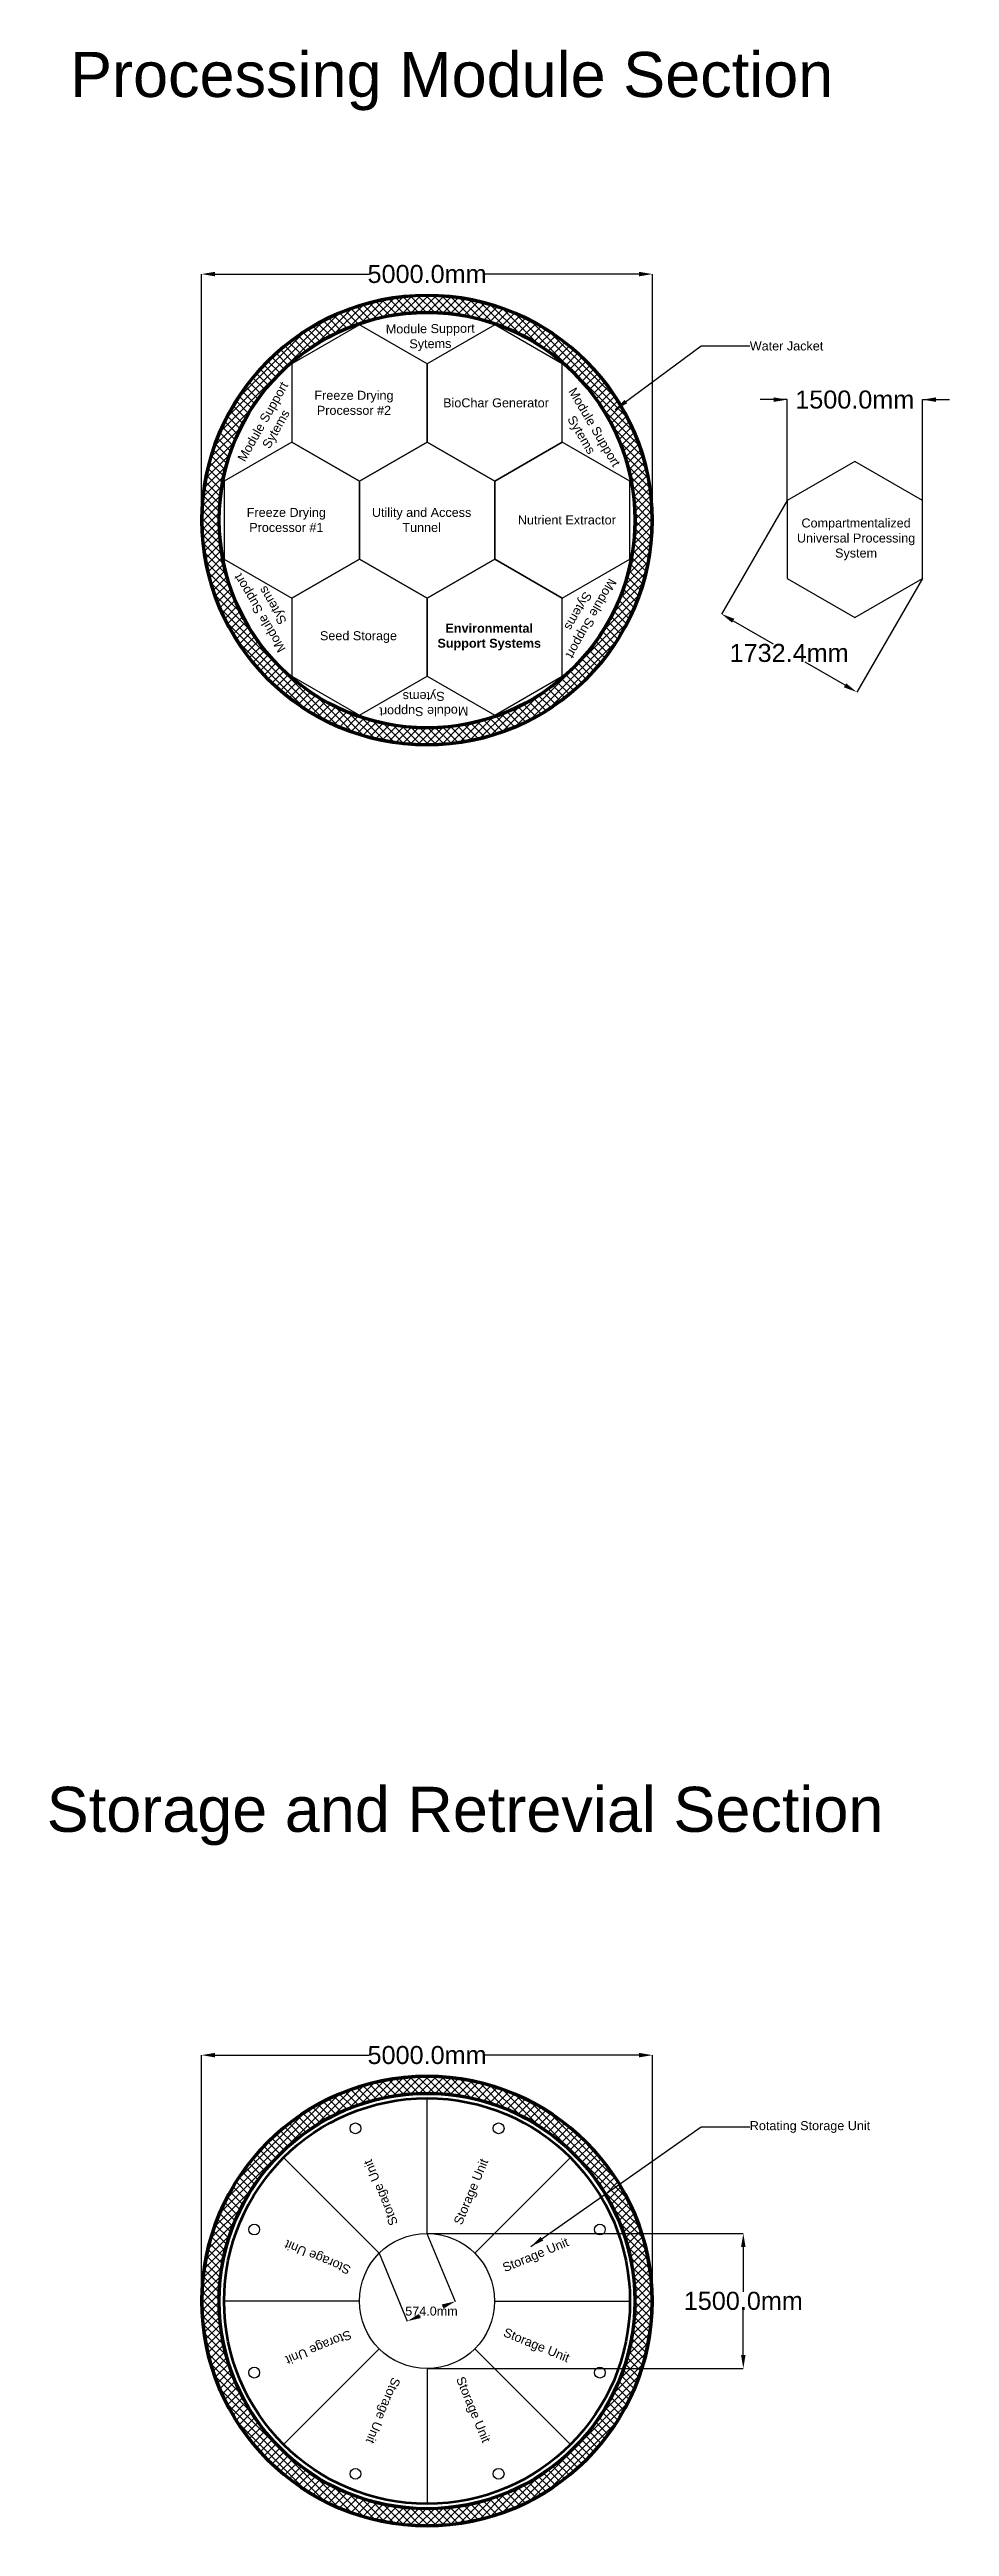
# Model space of a CAD drawing. Header units: inches. Extents: x -4186 to 68039, y -33263 to 5220.
# Drawn here: x -4186 to 5793, y -22258 to 5220 of the extents above; entities that cross this region are included whole.
import ezdxf

# ---------------------------------------------------------------- set-up
doc = ezdxf.new("R2010")
doc.units = ezdxf.units.IN
doc.header["$MEASUREMENT"] = 0
for name, color, linetype in [('Compartment', 2, 'Continuous'), ('Skin', 3, 'Continuous'), ('Water', 4, 'Continuous')]:
    doc.layers.add(name, color=color, linetype=linetype)
doc.styles.add('Arial', font='Arial.ttf')
doc.dimstyles.new('BigDim', dxfattribs={"dimtxt": 10, "dimasz": 150, "dimexe": 0.18, "dimexo": 0.0625, "dimgap": 0.09, "dimtad": 0, "dimtih": 1, "dimtoh": 1, "dimdec": 1, "dimzin": 0, "dimdsep": 46, "dimtxsty": 'Arial', "dimcen": 0.09, "dimclrd": 4, "dimclre": 4, "dimadec": 0, "dimazin": 0, "dimtfac": 1, "dimtofl": 0, "dimtmove": 0, "dimatfit": 3, "dimfxl": 1, "dimtolj": 1, "dimtzin": 0, "dimarcsym": 0})
doc.dimstyles.get("Standard").update_dxf_attribs({"dimtxt": 0.18, "dimasz": 0.18, "dimexe": 0.18, "dimexo": 0.0625, "dimgap": 0.09, "dimtad": 0, "dimtih": 1, "dimtoh": 1, "dimdec": 4, "dimzin": 0, "dimdsep": 46, "dimtxsty": 'Standard', "dimcen": 0.09, "dimadec": 0, "dimazin": 0, "dimtfac": 1, "dimtdec": 4, "dimtofl": 0, "dimtmove": 0, "dimatfit": 3, "dimfxl": 1, "dimtolj": 1, "dimtzin": 0, "dimarcsym": 0})
pattern_1 = [(45, (-0.53033, -19756.87867), (-0.0883883476, 0.0883883476), []), (135, (-0.53033, -19756.87867), (-0.0883883476, -0.0883883476), [])]

msp = doc.modelspace()

# ---------------------------------------------------------------- texts
at = {"insert": (-3958.79, 5193.28), "char_height": 5000, "width": 8760.9683, "attachment_point": 1, "style": 'Arial'}
msp.add_mtext('{\\H0.1x;Processing Module Section}', dxfattribs=at)
at = {"char_height": 100, "width": 1346.2981, "attachment_point": 5}
for insert, rotation in [((36.24, 2025.48), 0.546327), ((-1736, 1044.12), 60.546327), ((1772.24, 981.36), 300.546327), ((-1772.24, -981.36), 120.546327), ((1736, -1044.12), 240.546327), ((-36.24, -2025.48), 180.546327)]:
    msp.add_mtext('{\\fArial|b0|i0|c0|p0;Module Support Sytems}', dxfattribs=dict(at, insert=insert, rotation=rotation))
at = {"char_height": 100, "attachment_point": 4, "style": 'Arial'}
for s, insert in [('{Water Jacket}', (3578.76, 1931.18)), ('{Rotating Storage Unit}', (3578.76, -17826.23))]:
    msp.add_mtext(s, dxfattribs=dict(at, insert=insert))
at = {"char_height": 100, "width": 1346.2981, "attachment_point": 5}
for s, insert in [('{\\fArial|b0|i0|c0|p0;Freeze Drying Processor #2}', (-810.41, 1300.09)), ('{\\fArial|b0|i0|c0|p0;BioChar Generator}', (764.59, 1300.09)), ('{\\fArial|b0|i0|c0|p0;Freeze Drying Processor #1}', (-1560.41, 1.05)), ('{\\fArial|b0|i0|c0|p0;Utility and Access Tunnel}', (-60.41, 1.05)), ('{\\fArial|b0|i0|c0|p0;Nutrient Extractor}', (1550, 1.05)), ('{\\fArial|b0|i0|c0|p0;Compartmentalized Universal Processing System}', (4757.46, -214.08)), ('{\\fArial|b0|i0|c0|p0;Seed Storage}', (-760.41, -1297.98)), ('{\\fArial|b1|i0|c0|p0;Environmental Support Systems}', (689.59, -1297.98))]:
    msp.add_mtext(s, dxfattribs=dict(at, insert=insert))
at = {"insert": (421.69, -14052.16), "char_height": 5000, "width": 8760.9683, "attachment_point": 2, "line_spacing_factor": 0.3, "style": 'Arial'}
msp.add_mtext('{\\H0.1x;Storage and Retrevial Section}', dxfattribs=at)
at = {"char_height": 100, "width": 1.4210854715202e-12, "attachment_point": 5, "style": 'Arial'}
for insert, rotation in [((-500.68, -18549.09), 112.5), ((500.38, -18548.96), 67.5), ((-1208.45, -19257.03), 157.5), ((1208.32, -19256.73), 22.5), ((-1208.32, -20258.09), 202.5), ((1208.45, -20257.79), 337.5), ((-500.38, -20965.86), 247.5), ((500.68, -20965.73), 292.5)]:
    msp.add_mtext('{Storage Unit }', dxfattribs=dict(at, insert=insert, rotation=rotation))

# ---------------------------------------------------------------- blocks, each defined once
blk = doc.blocks.new('*D1')
at = {"color": 4, "lineweight": -2}
for p, q in [((3993, 1336), (3693, 1336)), ((3993, 218), (3993, 1337)), ((5493, 218), (5493, 1337)), ((5493, 1336), (5793, 1336))]:
    blk.add_line(p, q, dxfattribs=at)
at = {"color": 4}
for points in [[(3843, 1311), (3843, 1361), (3993, 1336)], [(5643, 1361), (5643, 1311), (5493, 1336)]]:
    blk.add_solid(points, dxfattribs=at)
at = {"layer": 'Defpoints', "color": 0}
for p in [(5493, 1336), (3993, 218), (5493, 218)]:
    blk.add_point(p, dxfattribs=at)
at = {"color": 0, "insert": (4743, 1336), "char_height": 200, "attachment_point": 5, "style": 'Arial'}
blk.add_mtext('\\A1;1500.0mm', dxfattribs=at)
blk = doc.blocks.new('*D2')
at = {"color": 4, "lineweight": -2}
for p, q in [((3993, 218), (3265, -1042)), ((5493, -648), (4765, -1908)), ((3395, -1117), (3838, -1373)), ((4635, -1833), (4192, -1577))]:
    blk.add_line(p, q, dxfattribs=at)
at = {"color": 4}
for points in [[(3407, -1095), (3382, -1138), (3265, -1041)], [(4622, -1855), (4648, -1811), (4765, -1908)]]:
    blk.add_solid(points, dxfattribs=at)
at = {"layer": 'Defpoints', "color": 0}
for p in [(3993, 219), (5493, -648), (4765, -1908)]:
    blk.add_point(p, dxfattribs=at)
at = {"color": 0, "insert": (4015, -1475), "char_height": 200, "attachment_point": 5, "style": 'Arial'}
blk.add_mtext('\\A1;1732.4mm', dxfattribs=at)
blk = doc.blocks.new('*D3')
at = {"color": 4, "lineweight": -2}
for p, q in [((-2500, 0), (-2500, 2729)), ((-2350, 2729), (-645, 2729)), ((2350, 2729), (645, 2729)), ((2500, 0), (2500, 2729))]:
    blk.add_line(p, q, dxfattribs=at)
at = {"color": 4}
for points in [[(-2350, 2754), (-2350, 2704), (-2500, 2729)], [(2350, 2704), (2350, 2754), (2500, 2729)]]:
    blk.add_solid(points, dxfattribs=at)
at = {"layer": 'Defpoints', "color": 0}
for p in [(2500, 2729), (-2500, 0), (2500, 0)]:
    blk.add_point(p, dxfattribs=at)
at = {"color": 0, "insert": (0, 2729), "char_height": 200, "attachment_point": 5, "style": 'Arial'}
blk.add_mtext('\\A1;5000.0mm', dxfattribs=at)
blk = doc.blocks.new('*D10')
at = {"color": 4, "lineweight": -2}
for p, q in [((-2500, -19757), (-2500, -17029)), ((-2350, -17029), (-645, -17029)), ((2350, -17029), (645, -17029)), ((2500, -19757), (2500, -17029))]:
    blk.add_line(p, q, dxfattribs=at)
at = {"color": 4}
for points in [[(-2350, -17004), (-2350, -17054), (-2500, -17029)], [(2350, -17054), (2350, -17004), (2500, -17029)]]:
    blk.add_solid(points, dxfattribs=at)
at = {"layer": 'Defpoints', "color": 0}
for p in [(2500, -17029), (-2500, -19757), (2500, -19757)]:
    blk.add_point(p, dxfattribs=at)
at = {"color": 0, "insert": (0, -17029), "char_height": 200, "attachment_point": 5, "style": 'Arial'}
blk.add_mtext('\\A1;5000.0mm', dxfattribs=at)
blk = doc.blocks.new('*D12')
at = {"color": 4, "lineweight": -2}
for p, q in [((-531, -19227), (-219, -19980)), ((-1, -19007), (312, -19761)), ((-80, -19923), (-74, -19920)), ((173, -19818), (173, -19818))]:
    blk.add_line(p, q, dxfattribs=at)
at = {"color": 4}
for points in [[(183, -19841), (163, -19795), (312, -19761)], [(-90, -19900), (-71, -19946), (-219, -19980)]]:
    blk.add_solid(points, dxfattribs=at)
at = {"layer": 'Defpoints', "color": 0}
for p in [(-531, -19227), (-1, -19007), (312, -19761)]:
    blk.add_point(p, dxfattribs=at)
at = {"color": 0, "insert": (49, -19869), "char_height": 100, "attachment_point": 5, "style": 'Arial'}
blk.add_mtext('\\A1;574.0mm', dxfattribs=at)
blk = doc.blocks.new('*D13')
at = {"color": 4, "lineweight": -2}
for p, q in [((0, -19007), (3507, -19006)), ((3507, -19156), (3507, -19654)), ((3507, -20356), (3507, -19858)), ((0, -20507), (3507, -20506))]:
    blk.add_line(p, q, dxfattribs=at)
at = {"color": 4}
for points in [[(3532, -19156), (3482, -19156), (3507, -19006)], [(3482, -20356), (3532, -20356), (3507, -20506)]]:
    blk.add_solid(points, dxfattribs=at)
at = {"layer": 'Defpoints', "color": 0}
for p in [(-1, -19007), (0, -20507), (3507, -20506)]:
    blk.add_point(p, dxfattribs=at)
at = {"color": 0, "insert": (3507, -19756), "char_height": 200, "attachment_point": 5, "style": 'Arial'}
blk.add_mtext('\\A1;1500.0mm', dxfattribs=at)

# ---------------------------------------------------------------- dimensions: what is measured, and where the dimension line sits
for base, p1, p2, override, picture, middle in [((2500, 2728.65), (-2500, 0), (2500, 0), {"dimtxt": 200, "dimpost": '<>mm', "dimclrd": 4, "dimclre": 4}, '*D3', (0, 2728.65)), ((5492.87, 1336.41), (3992.87, 217.88), (5492.87, 217.88), {"dimtxt": 200, "dimpost": '<>mm'}, '*D1', (4742.87, 1336.41)), ((2500, -17028.76), (-2500, -19757.41), (2500, -19757.41), {"dimtxt": 200, "dimpost": '<>mm', "dimclrd": 4, "dimclre": 4}, '*D10', (0, -17028.76))]:
    dim = msp.add_linear_dim(base=base, p1=p1, p2=p2, dimstyle='BigDim', override=override)
    dim.commit()
    dim.dimension.update_dxf_attribs({"geometry": picture, "text_midpoint": middle})
for p1, p2, distance, picture, middle in [((3992.87, 218.5), (5492.87, -648.15), -1455.19, '*D2', (4014.89, -1474.82)), ((-0.51, -19007.04), (0, -20507.05), 3507.11, '*D13', (3506.86, -19755.86))]:
    dim = msp.add_aligned_dim(p1=p1, p2=p2, distance=distance, dimstyle='BigDim', override={"dimtxt": 200, "dimpost": '<>mm'})
    dim.commit()
    dim.dimension.update_dxf_attribs({"geometry": picture, "text_midpoint": middle})
dim = msp.add_linear_dim(base=(311.64, -19760.54), p1=(-530.86, -19226.55), p2=(-0.53, -19006.88), angle=22.5, dimstyle='BigDim', override={"dimtxt": 100, "dimpost": '<>mm'})
dim.commit()
dim.dimension.update_dxf_attribs({"geometry": '*D12', "text_midpoint": (49.4, -19869.16), "dimtype": 161})

# ---------------------------------------------------------------- hatches: boundary and pattern name
at = {"layer": 'Skin'}
h = msp.add_hatch(dxfattribs=at)
h.set_pattern_fill('ANSI37', color=256, style=0)
edge = h.paths.add_edge_path()
edge.add_arc((0, 0), 2500, 0, 360)
edge = h.paths.add_edge_path(flags=16)
edge.add_arc((0, 0), 2490, 0, 360)
h = msp.add_hatch(dxfattribs=at)
h.set_pattern_fill('ANSI37', color=256, style=0)
edge = h.paths.add_edge_path()
edge.add_arc((0, 0), 2310, 0, 360)
edge = h.paths.add_edge_path(flags=16)
edge.add_arc((0, 0), 2300, 0, 360)
h = msp.add_hatch(dxfattribs=at)
h.set_pattern_fill('ANSI37', color=256, style=0)
h.set_pattern_definition(pattern_1)
edge = h.paths.add_edge_path()
edge.add_arc((-0.53, -19756.88), 2500, 0, 360)
edge = h.paths.add_edge_path(flags=16)
edge.add_arc((-0.53, -19756.88), 2490, 0, 360)
h = msp.add_hatch(dxfattribs=at)
h.set_pattern_fill('ANSI37', color=256, style=0)
h.set_pattern_definition(pattern_1)
edge = h.paths.add_edge_path()
edge.add_arc((-0.53, -19756.88), 2310, 0, 360)
edge = h.paths.add_edge_path(flags=16)
edge.add_arc((-0.53, -19756.88), 2300, 0, 360)
at = {"layer": 'Water'}
h = msp.add_hatch(dxfattribs=at)
h.set_pattern_fill('ANSI37', color=256, scale=500, style=0)
edge = h.paths.add_edge_path()
edge.add_arc((0, 0), 2490, 0, 360)
edge = h.paths.add_edge_path(flags=16)
edge.add_arc((0, 0), 2310, 0, 360)
h = msp.add_hatch(dxfattribs=at)
h.set_pattern_fill('ANSI37', color=256, scale=500, style=0)
h.set_pattern_definition([(45, (-0.53, -19756.88), (-44.1942, 44.1942), []), (135, (-0.53, -19756.88), (-44.1942, -44.1942), [])])
edge = h.paths.add_edge_path()
edge.add_arc((-0.53, -19756.88), 2490, 0, 360)
edge = h.paths.add_edge_path(flags=16)
edge.add_arc((-0.53, -19756.88), 2310, 0, 360)

# ---------------------------------------------------------------- linework, layer by layer
msp.add_line((749.47, -19757.41), (2250, -19757.41))
at = {"layer": 'Compartment'}
for p, q in [((0, -19006.88), (0, -17507.41)), ((-530.86, -19226.55), (-1590.99, -18166.42)), ((530.33, -19227.08), (1590.99, -18166.42)), ((-750.53, -19757.41), (-2250, -19757.41)), ((-530.33, -20287.74), (-1590.99, -21348.4)), ((529.8, -20287.21), (1590.99, -21348.4)), ((0, -20506.88), (0, -22007.41))]:
    msp.add_line(p, q, dxfattribs=at)
for points in [[(-1500, 866.03), (-750, 433.01), (0, 866.03), (0, 1732.05), (-750, 2165.06), (-1500, 1732.05)], [(0, 1732.05), (0, 866.03), (750, 433.01), (1500, 866.03), (1500, 1732.05), (750, 2165.06)], [(-1500, -866.03), (-750, -433.01), (-750, 433.01), (-1500, 866.03), (-2250, 433.01), (-2250, -433.01)], [(-750, -433.01), (0, -866.03), (750, -433.01), (750, 433.01), (0, 866.03), (-750, 433.01)], [(1500, 866.03), (750, 433.01), (750, -433.01), (1500, -866.03), (2250, -433.01), (2250, 433.01)], [(5492.87, 217.88), (4742.87, 650.89), (3992.87, 217.88), (3992.87, -648.15), (4742.87, -1081.16), (5492.87, -648.15)], [(0, -1732.05), (0, -866.03), (-750, -433.01), (-1500, -866.03), (-1500, -1732.05), (-750, -2165.06)], [(1500, -866.03), (750, -433.01), (0, -866.03), (0, -1732.05), (750, -2165.06), (1500, -1732.05)]]:
    msp.add_lwpolyline(points, close=True, dxfattribs=at)
for centre, radius in [((-793.9, -17841.19), 60), ((793.6, -17841.06), 60), ((-1916.34, -18963.81), 60), ((1916.22, -18963.51), 60), ((-0.53, -19756.88), 750), ((-1916.22, -20551.31), 60), ((1916.34, -20551.01), 60), ((-793.6, -21673.75), 60), ((793.9, -21673.63), 60)]:
    msp.add_circle(centre, radius, dxfattribs=at)
at = {"layer": 'Skin', "lineweight": 200}
for centre, radius in [((0, 0), 2500), ((0, 0), 2490), ((0, 0), 2310), ((0, 0), 2300), ((-0.53, -19756.88), 2500), ((-0.53, -19756.88), 2490), ((-0.53, -19756.88), 2310), ((-0.53, -19756.88), 2300), ((0, -19757.41), 2250)]:
    msp.add_circle(centre, radius, dxfattribs=at)

msp.set_redraw_order([(e.dxf.handle, doc.entitydb.next_handle()) for e in msp.query("TEXT MTEXT ATTDEF DIMENSION ARC_DIMENSION")])  # texts and dimensions are drawn at this point

# ---------------------------------------------------------------- leaders
at = {"annotation_type": 0, "has_hookline": 1, "hookline_direction": 0}
for points, text_width in [([(2085.12, 1224.94), (3040.15, 1931.18), (3578.67, 1931.18)], 812.96), ([(1152.04, -19152.09), (3040.15, -17826.23), (3578.67, -17826.23)], 1324.97)]:
    msp.add_leader(points, dimstyle='Standard', override={"dimasz": 150}, dxfattribs=dict(at, text_width=text_width))

doc.saveas('drawing.dxf')
